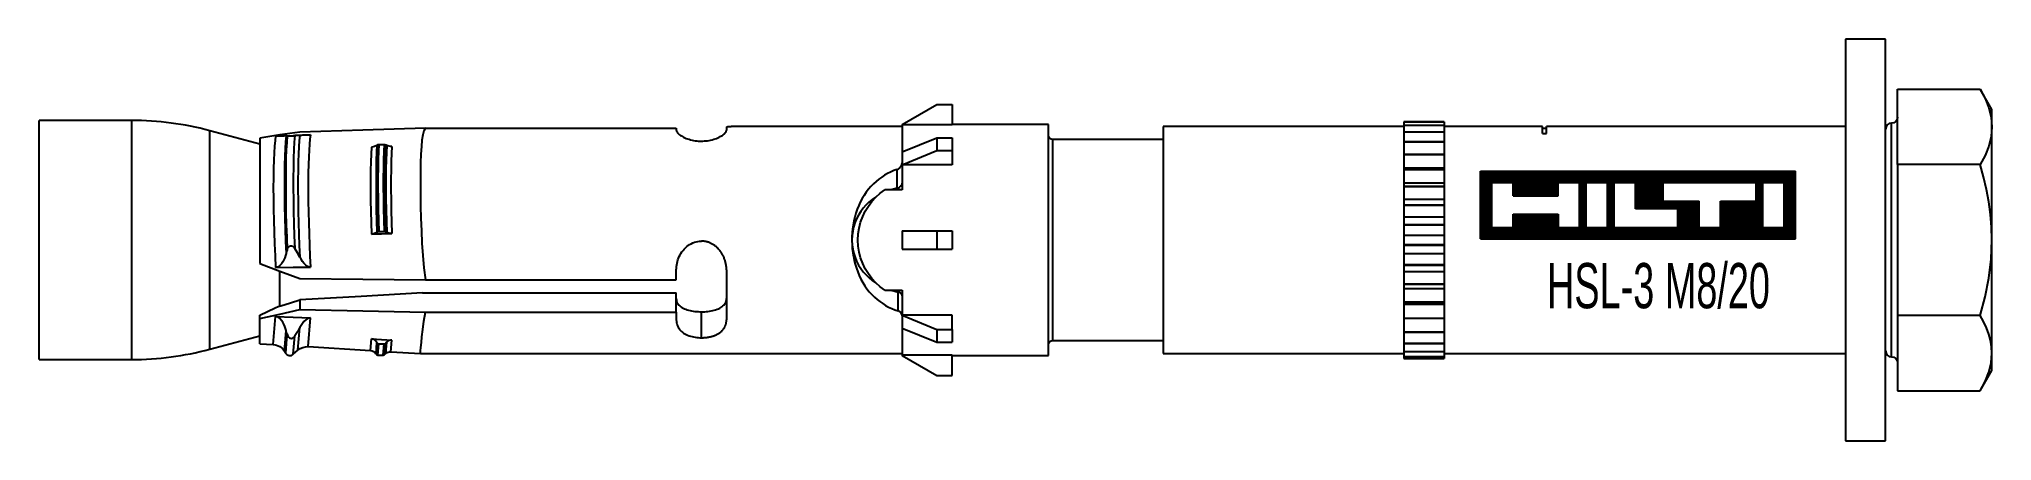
# Model space of a CAD drawing. Header units: millimetres. Extents: x 296 to 4896, y 152 to 3333.
# Drawn here: x 1549.2 to 1646.5, y 1901.4 to 1921.4 of the extents above; entities that cross this region are included whole.
import ezdxf
from ezdxf.enums import TextEntityAlignment as Align

# ---------------------------------------------------------------- set-up
doc = ezdxf.new("R2010")
doc.units = ezdxf.units.MM
doc.linetypes.add('DASHED', pattern=[0.25, 0.15625, -0.09375])
for name, color, linetype in [('1', 1, 'DASHED'), ('10', 1, 'Continuous'), ('3', 4, 'Continuous')]:
    doc.layers.add(name, color=color, linetype=linetype)
doc.styles.get("Standard").update_dxf_attribs({"font": 'arial.ttf'})

# ---------------------------------------------------------------- blocks, each defined once
blk = doc.blocks.new('HSL-3 M8-20')
at = {"layer": '1', "color": 3, "linetype": 'Continuous'}
for p, q in [((0, 10), (-2, 10)), ((-2, 10), (-2, -10)), ((0, -10), (0, 10)), ((-87.381, 5.95), (-92, 5.95)), ((-92, -5.95), (-92, 5.95)), ((-49, 5.75), (-47.268, 6.75)), ((-47.268, 6.75), (-46.5, 6.75)), ((-46.5, 6.75), (-46.5, 5.732)), ((-24, 5.88), (-22, 5.88)), ((-24, 5.877), (-24, 5.715)), ((-22, 5.877), (-24, 5.877)), ((-22, 5.877), (-22, 5.715)), ((-81, 4.769), (-83.499, 5.439)), ((-81, 5.071), (-81, -1.169)), ((-60.25, 5.574), (-60.25, 5.465)), ((-57.75, 5.6), (-57.75, 5.465)), ((-49, 5.75), (-49, 5.732)), ((-49, 5.732), (-49, 4.372)), ((-46.5, 5.732), (-49, 5.732)), ((-49, 5.643), (-49, 4.411)), ((-49, 4.384), (-47.268, 5.091)), ((-47.268, 5.091), (-47.268, 4.455)), ((-47.268, 5.091), (-46.5, 5.091)), ((-41.7, 5.75), (-46.5, 5.75)), ((-46.5, 5.091), (-46.5, 4.455)), ((-41.7, -5.75), (-41.7, 5.75)), ((-36, 5), (-41.5, 5)), ((-24, 5.65), (-36, 5.65)), ((-36, 5.65), (-36, -5.65)), ((-24, 5.715), (-22, 5.715)), ((-24, 5.705), (-24, 5.404)), ((-22, 5.705), (-24, 5.705)), ((-24, 5.384), (-22, 5.384)), ((-24, 5.368), (-24, 5.047)), ((-22, 5.368), (-24, 5.368)), ((-24, 5.047), (-24, 4.899)), ((-24, 4.899), (-22, 4.899)), ((-24, 4.877), (-24, 4.546)), ((-22, 4.877), (-24, 4.877)), ((-22, 5.705), (-22, 5.404)), ((-17.1, 5.65), (-22, 5.65)), ((-22, 5.368), (-22, 5.047)), ((-22, 5.047), (-22, 4.899)), ((-22, 4.877), (-22, 4.546)), ((-17.1, 5.309), (-17.1, 5.65)), ((-17.1, 5.309), (-16.9, 5.309)), ((-2, 5.65), (-16.9, 5.65)), ((-16.9, 5.309), (-16.9, 5.65)), ((-75.167, 4.716), (-75.157, 4.725)), ((-49, 3.748), (-47.268, 4.455)), ((-49, 4.384), (-49, 3.748)), ((-47.268, 4.455), (-46.5, 4.455)), ((-46.5, 4.455), (-46.5, 3.735)), ((-24, 4.546), (-24, 4.273)), ((-24, 4.273), (-22, 4.273)), ((-24, 4.246), (-24, 3.913)), ((-22, 4.246), (-24, 4.246)), ((-24, 3.913), (-24, 3.546)), ((-22, 4.546), (-22, 4.273)), ((-22, 4.246), (-22, 3.913)), ((-22, 3.913), (-22, 3.546)), ((-49, 3.748), (-49, 3.735)), ((-49, 3.735), (-49, 2.5)), ((-46.5, 3.735), (-49, 3.735)), ((-22, 3.568), (-24, 3.568)), ((-24, 3.546), (-24, 3.524)), ((-24, 3.524), (-22, 3.524)), ((-24, 3.492), (-24, 3.168)), ((-22, 3.492), (-24, 3.492)), ((-24, 3.168), (-24, 2.751)), ((-22, 3.546), (-22, 3.524)), ((-22, 3.492), (-22, 3.168)), ((-22, 3.168), (-22, 2.751)), ((-49, 2.5), (-49.858, 2.5)), ((-22, 2.831), (-24, 2.831)), ((-24, 2.751), (-24, 2.674)), ((-24, 2.674), (-22, 2.674)), ((-22, 2.638), (-24, 2.638)), ((-24, 2.638), (-24, 2.332)), ((-24, 2.332), (-24, 1.878)), ((-22, 2.013), (-24, 2.013)), ((-22, 2.751), (-22, 2.674)), ((-22, 2.638), (-22, 2.332)), ((-22, 2.332), (-22, 1.878)), ((-24, 1.878), (-24, 1.747)), ((-24, 1.747), (-22, 1.747)), ((-24, 1.709), (-24, 1.428)), ((-22, 1.709), (-24, 1.709)), ((-24, 1.428), (-24, 0.95)), ((-22, 1.138), (-24, 1.138)), ((-22, 1.878), (-22, 1.747)), ((-22, 1.709), (-22, 1.428)), ((-22, 1.428), (-22, 0.95)), ((-75.167, 0.386), (-75.157, 0.395)), ((-49, 0.45), (-47.268, 0.45)), ((-49, 0.45), (-49, 0)), ((-49, 0), (-49, -0.45)), ((-47.268, 0.45), (-46.5, 0.45)), ((-47.268, 0.45), (-47.268, -0.45)), ((-46.5, 0.45), (-46.5, -0.45)), ((-24, 0.95), (-24, 0.769)), ((-24, 0.769), (-22, 0.769)), ((-22, 0.73), (-24, 0.73)), ((-24, 0.73), (-24, 0.484)), ((-24, 0.484), (-24, -0.005)), ((-22, 0.229), (-24, 0.229)), ((-22, 0.95), (-22, 0.769)), ((-22, 0.73), (-22, 0.484)), ((-22, 0.484), (-22, -0.005)), ((-49, -0.45), (-47.268, -0.45)), ((-47.268, -0.45), (-46.5, -0.45)), ((-24, -0.005), (-24, -0.23)), ((-24, -0.23), (-22, -0.23)), ((-22, -0.27), (-24, -0.27)), ((-24, -0.27), (-24, -0.474)), ((-24, -0.474), (-24, -0.96)), ((-22, -0.686), (-24, -0.686)), ((-24, -0.96), (-24, -1.223)), ((-22, -0.005), (-22, -0.23)), ((-22, -0.27), (-22, -0.474)), ((-22, -0.474), (-22, -0.96)), ((-22, -0.96), (-22, -1.223)), ((-80, -3.304), (-80, -1.547)), ((-60.25, -1.987), (-60.25, -1.49)), ((-57.75, -1.49), (-57.75, -3.975)), ((-24, -1.223), (-22, -1.223)), ((-24, -1.263), (-24, -1.419)), ((-22, -1.263), (-24, -1.263)), ((-24, -1.419), (-24, -1.887)), ((-22, -1.581), (-24, -1.581)), ((-24, -1.887), (-24, -2.181)), ((-22, -1.263), (-22, -1.419)), ((-22, -1.419), (-22, -1.887)), ((-22, -1.887), (-22, -2.181)), ((-49.858, -2.5), (-49, -2.5)), ((-49, -2.5), (-49, -3.735)), ((-24, -2.181), (-22, -2.181)), ((-24, -2.218), (-24, -2.323)), ((-22, -2.218), (-24, -2.218)), ((-24, -2.323), (-24, -2.76)), ((-22, -2.431), (-24, -2.431)), ((-24, -2.76), (-24, -3.076)), ((-22, -2.218), (-22, -2.323)), ((-22, -2.323), (-22, -2.76)), ((-22, -2.76), (-22, -3.076)), ((-81, -3.902), (-81, -3.747)), ((-79, -2.978), (-79, -3.455)), ((-60.25, -3.587), (-60.25, -3.975)), ((-46.5, -3.735), (-49, -3.735)), ((-49, -3.748), (-49, -3.735)), ((-49, -3.748), (-49, -4.384)), ((-49, -3.748), (-47.268, -4.455)), ((-46.5, -4.455), (-46.5, -3.735)), ((-24, -3.076), (-22, -3.076)), ((-24, -3.11), (-24, -3.16)), ((-22, -3.11), (-24, -3.11)), ((-24, -3.16), (-24, -3.553)), ((-22, -3.211), (-24, -3.211)), ((-24, -3.553), (-24, -3.883)), ((-24, -3.883), (-22, -3.883)), ((-22, -3.11), (-22, -3.16)), ((-22, -3.16), (-22, -3.553)), ((-22, -3.553), (-22, -3.883)), ((-83.499, -5.439), (-81, -4.769)), ((-81, -5.161), (-81, -3.902)), ((-49, -4.372), (-49, -5.732)), ((-49, -4.384), (-47.268, -5.091)), ((-49, -4.413), (-49, -5.65)), ((-47.268, -4.455), (-46.5, -4.455)), ((-47.268, -4.455), (-47.268, -5.091)), ((-46.5, -4.455), (-46.5, -5.091)), ((-24, -3.906), (-24, -4.245)), ((-22, -3.913), (-24, -3.913)), ((-24, -4.245), (-24, -4.578)), ((-24, -4.578), (-22, -4.578)), ((-22, -4.603), (-24, -4.603)), ((-24, -4.603), (-24, -4.814)), ((-24, -4.814), (-24, -5.141)), ((-22, -3.906), (-22, -4.245)), ((-22, -4.245), (-22, -4.578)), ((-22, -4.603), (-22, -4.814)), ((-22, -4.814), (-22, -5.141)), ((-81, -5.161), (-80.328, -5.202)), ((-79.774, -5.535), (-79.713, -5.634)), ((-79.334, -5.69), (-79.099, -5.482)), ((-78.593, -5.308), (-75.489, -5.498)), ((-75.167, -5.102), (-75.157, -5.12)), ((-75.117, -5.728), (-74.849, -5.728)), ((-74.783, -5.703), (-74.72, -5.647)), ((-74.467, -5.56), (-73, -5.65)), ((-73, -5.65), (-49, -5.65)), ((-49, -5.75), (-49, -5.732)), ((-46.5, -5.732), (-49, -5.732)), ((-49, -5.75), (-47.268, -6.75)), ((-47.268, -5.091), (-46.5, -5.091)), ((-46.5, -6.75), (-46.5, -5.732)), ((-46.5, -5.75), (-41.7, -5.75)), ((-41.5, -5), (-36, -5)), ((-36, -5.65), (-24, -5.65)), ((-24, -5.141), (-22, -5.141)), ((-22, -5.161), (-24, -5.161)), ((-24, -5.244), (-24, -5.556)), ((-24, -5.556), (-22, -5.556)), ((-24, -5.57), (-24, -5.812)), ((-22, -5.57), (-24, -5.57)), ((-24, -5.812), (-22, -5.812)), ((-22, -5.818), (-24, -5.818)), ((-24, -5.818), (-24, -5.9)), ((-22, -5.244), (-22, -5.556)), ((-22, -5.57), (-22, -5.812)), ((-22, -5.65), (-2, -5.65)), ((-22, -5.818), (-22, -5.9)), ((-92, -5.95), (-87.381, -5.95)), ((-47.268, -6.75), (-46.5, -6.75)), ((-24, -5.9), (-22, -5.9)), ((-24, -5.9), (-22, -5.9)), ((-2, -10), (0, -10))]:
    blk.add_line(p, q, dxfattribs=at)
at = {"layer": '1', "color": 30, "linetype": 'Continuous'}
for p, q in [((0.6, 7.506), (4.719, 7.506)), ((0.6, 3.753), (0.6, 7.506)), ((5.3, 6.5), (4.719, 7.506)), ((5.3, 5.629), (5.3, 6.5)), ((5.3, 0), (5.3, 5.629)), ((4.719, 3.753), (0.6, 3.753)), ((0.6, 3.753), (0.6, -3.753)), ((5.3, -5.629), (5.3, 0)), ((0.6, -3.753), (0.6, -7.506)), ((4.719, -3.753), (0.6, -3.753)), ((5.3, -6.5), (5.3, -5.629)), ((4.719, -7.506), (5.3, -6.5)), ((0.6, -7.506), (4.719, -7.506))]:
    blk.add_line(p, q, dxfattribs=at)
at = {"layer": '1', "color": 1, "linetype": 'Continuous'}
for p, q in [((-87.381, -5.95), (-87.381, 5.95)), ((-83.499, -5.439), (-83.499, 5.439)), ((-41.5, 5), (-41.5, -5)), ((0.3, 0), (0.3, 5.815)), ((0.3, -5.815), (0.3, 0)), ((-80.328, -5.202), (-80.214, -3.805)), ((-78.593, -5.308), (-78.477, -3.878)), ((-79.774, -5.535), (-79.69, -4.509)), ((-79.713, -5.634), (-79.637, -4.695)), ((-79.334, -5.69), (-79.26, -4.777)), ((-79.099, -5.482), (-79.007, -4.35)), ((-75.489, -5.498), (-75.442, -4.92)), ((-75.212, -5.664), (-75.167, -5.102)), ((-75.203, -5.68), (-75.157, -5.12)), ((-75.117, -5.728), (-75.072, -5.172)), ((-74.849, -5.728), (-74.804, -5.17)), ((-74.783, -5.703), (-74.737, -5.141)), ((-74.72, -5.647), (-74.674, -5.079)), ((-74.467, -5.56), (-74.42, -4.98))]:
    blk.add_line(p, q, dxfattribs=at)
at = {"layer": '1', "color": 30, "linetype": 'Continuous'}
for points in [[(4.719, 7.506, 0), (4.96, 7.043, 0), (5.144, 6.575, 0), (5.26, 6.104, 0), (5.3, 5.629, 0)], [(5.3, 5.629, 0), (5.259, 5.151, 0), (5.142, 4.677, 0), (4.958, 4.211, 0), (4.719, 3.753, 0)], [(5.3, 0, 0), (5.282, 0.637, 0), (5.229, 1.271, 0), (5.143, 1.898, 0), (5.028, 2.521, 0), (4.885, 3.139, 0), (4.719, 3.753, 0)], [(4.719, -3.753, 0), (4.96, -2.828, 0), (5.144, -1.896, 0), (5.26, -0.953, 0), (5.3, 0, 0)], [(5.3, -5.629, 0), (5.282, -5.31, 0), (5.229, -4.994, 0), (5.143, -4.68, 0), (5.028, -4.369, 0), (4.885, -4.06, 0), (4.719, -3.753, 0)], [(4.719, -7.506, 0), (4.96, -7.043, 0), (5.144, -6.577, 0), (5.26, -6.106, 0), (5.3, -5.629, 0)]]:
    blk.add_polyline3d(points, dxfattribs=at)
at = {"layer": '1', "color": 3, "linetype": 'Continuous'}
for points in [[(-24, 5.88, 0), (-24, 5.879, 0), (-24, 5.877, 0)], [(-22, 5.88, 0), (-22, 5.879, 0), (-22, 5.877, 0)], [(-79, 5.368, 0), (-80.004, 5.235, 0), (-81, 5.071, 0)], [(-80.214, 5.17, 0), (-79.346, 5.199, 0), (-78.477, 5.228, 0)], [(-79.69, 5.182, 0), (-79.722, 5.181, 0), (-79.76, 5.181, 0), (-79.805, 5.18, 0), (-79.858, 5.179, 0), (-79.92, 5.178, 0), (-79.997, 5.176, 0), (-80.094, 5.173, 0), (-80.214, 5.17, 0)], [(-79.637, 5.182, 0), (-79.664, 5.182, 0), (-79.69, 5.182, 0)], [(-79.637, 5.182, 0), (-79.62, 5.182, 0), (-79.598, 5.182, 0), (-79.569, 5.183, 0), (-79.53, 5.184, 0), (-79.482, 5.185, 0), (-79.426, 5.187, 0), (-79.372, 5.189, 0), (-79.327, 5.191, 0), (-79.29, 5.193, 0), (-79.26, 5.194, 0)], [(-79.007, 5.206, 0), (-79.13, 5.2, 0), (-79.26, 5.194, 0)], [(-78.477, 5.228, 0), (-78.606, 5.223, 0), (-78.714, 5.219, 0), (-78.803, 5.215, 0), (-78.88, 5.212, 0), (-78.947, 5.209, 0), (-79.007, 5.206, 0)], [(-72.753, 5.574, 0), (-75.861, 5.475, 0), (-79, 5.368, 0)], [(-72.753, 5.574, 0), (-72.83, 5.439, 0), (-72.883, 5.239, 0), (-72.923, 4.974, 0), (-72.953, 4.648, 0), (-72.974, 4.268, 0), (-72.989, 3.833, 0), (-72.997, 3.349, 0), (-73, 2.825, 0), (-72.997, 2.267, 0), (-72.989, 1.685, 0), (-72.974, 1.08, 0), (-72.953, 0.461, 0), (-72.924, -0.159, 0), (-72.884, -0.78, 0), (-72.83, -1.393, 0), (-72.753, -1.987, 0)], [(-72.753, 5.574, 0), (-66.501, 5.574, 0), (-60.25, 5.574, 0)], [(-60.25, 5.465, 0), (-60.248, 5.441, 0), (-60.24, 5.416, 0), (-60.228, 5.39, 0), (-60.211, 5.363, 0), (-60.189, 5.334, 0), (-60.162, 5.305, 0), (-60.128, 5.273, 0), (-60.089, 5.241, 0), (-60.045, 5.209, 0), (-59.996, 5.178, 0), (-59.943, 5.147, 0), (-59.884, 5.116, 0), (-59.821, 5.087, 0), (-59.755, 5.06, 0), (-59.686, 5.034, 0), (-59.614, 5.011, 0), (-59.539, 4.99, 0), (-59.46, 4.971, 0), (-59.386, 4.956, 0), (-59.31, 4.944, 0), (-59.234, 4.934, 0), (-59.157, 4.927, 0), (-59.079, 4.923, 0), (-59, 4.922, 0)], [(-59, 4.922, 0), (-58.921, 4.923, 0), (-58.843, 4.928, 0), (-58.766, 4.934, 0), (-58.69, 4.944, 0), (-58.615, 4.956, 0), (-58.54, 4.971, 0), (-58.462, 4.99, 0), (-58.386, 5.011, 0), (-58.314, 5.034, 0), (-58.245, 5.06, 0), (-58.179, 5.087, 0), (-58.116, 5.116, 0), (-58.058, 5.147, 0), (-58.004, 5.178, 0), (-57.955, 5.209, 0), (-57.911, 5.241, 0), (-57.872, 5.273, 0), (-57.838, 5.305, 0), (-57.811, 5.335, 0), (-57.789, 5.363, 0), (-57.772, 5.39, 0), (-57.76, 5.416, 0), (-57.752, 5.441, 0), (-57.75, 5.465, 0)], [(-57.35, 5.643, 0), (-57.388, 5.642, 0), (-57.425, 5.642, 0), (-57.461, 5.642, 0), (-57.496, 5.641, 0), (-57.53, 5.64, 0), (-57.561, 5.639, 0), (-57.591, 5.637, 0), (-57.618, 5.635, 0), (-57.643, 5.633, 0), (-57.665, 5.631, 0), (-57.685, 5.628, 0), (-57.702, 5.625, 0), (-57.717, 5.621, 0), (-57.729, 5.618, 0), (-57.738, 5.614, 0), (-57.745, 5.609, 0), (-57.748, 5.605, 0), (-57.75, 5.6, 0)], [(-49, 5.643, 0), (-53.175, 5.643, 0), (-57.35, 5.643, 0)], [(-24, 5.715, 0), (-24, 5.71, 0), (-24, 5.705, 0)], [(-24, 5.404, 0), (-24, 5.394, 0), (-24, 5.384, 0)], [(-24, 5.384, 0), (-24, 5.376, 0), (-24, 5.368, 0)], [(-24, 4.899, 0), (-24, 4.888, 0), (-24, 4.877, 0)], [(-22, 5.715, 0), (-22, 5.71, 0), (-22, 5.705, 0)], [(-22, 5.404, 0), (-22, 5.394, 0), (-22, 5.384, 0)], [(-22, 5.384, 0), (-22, 5.376, 0), (-22, 5.368, 0)], [(-22, 4.899, 0), (-22, 4.888, 0), (-22, 4.877, 0)], [(-75.167, 4.716, 0), (-75.216, 4.681, 0), (-75.281, 4.653, 0), (-75.358, 4.633, 0), (-75.442, 4.625, 0)], [(-75.16, 4.675, 0), (-75.178, 4.298, 0), (-75.191, 3.874, 0), (-75.199, 3.409, 0), (-75.203, 2.906, 0), (-75.201, 2.371, 0), (-75.194, 1.81, 0), (-75.182, 1.228, 0), (-75.165, 0.633, 0)], [(-75.157, 4.725, 0), (-75.152, 4.729, 0), (-75.145, 4.734, 0), (-75.138, 4.737, 0), (-75.13, 4.741, 0), (-75.122, 4.744, 0), (-75.113, 4.746, 0), (-75.103, 4.748, 0), (-75.093, 4.75, 0), (-75.083, 4.751, 0), (-75.072, 4.751, 0)], [(-75.072, 4.751, 0), (-75.005, 4.751, 0), (-74.938, 4.75, 0), (-74.871, 4.75, 0), (-74.804, 4.75, 0)], [(-74.804, 4.75, 0), (-74.791, 4.749, 0), (-74.779, 4.748, 0), (-74.768, 4.746, 0), (-74.757, 4.743, 0), (-74.747, 4.74, 0), (-74.737, 4.736, 0)], [(-74.674, 4.705, 0), (-74.706, 4.72, 0), (-74.737, 4.736, 0)], [(-74.42, 4.655, 0), (-74.49, 4.657, 0), (-74.557, 4.666, 0), (-74.619, 4.683, 0), (-74.674, 4.705, 0)], [(-24, 4.273, 0), (-24, 4.26, 0), (-24, 4.246, 0)], [(-22, 4.273, 0), (-22, 4.26, 0), (-22, 4.246, 0)], [(-49.256, 3.512, 0), (-49.417, 3.452, 0), (-49.573, 3.384, 0), (-49.725, 3.308, 0), (-49.872, 3.225, 0), (-50.015, 3.133, 0), (-50.155, 3.032, 0), (-50.295, 2.918, 0), (-50.429, 2.796, 0), (-50.555, 2.665, 0), (-50.675, 2.526, 0), (-50.788, 2.379, 0), (-50.894, 2.222, 0), (-50.992, 2.058, 0), (-51.082, 1.888, 0), (-51.164, 1.711, 0), (-51.236, 1.528, 0), (-51.301, 1.338, 0), (-51.357, 1.142, 0), (-51.402, 0.951, 0), (-51.438, 0.758, 0), (-51.466, 0.562, 0), (-51.486, 0.365, 0), (-51.497, 0.165, 0), (-51.5, -0.036, 0), (-51.494, -0.237, 0), (-51.48, -0.436, 0), (-51.457, -0.633, 0), (-51.426, -0.828, 0), (-51.387, -1.02, 0), (-51.339, -1.209, 0), (-51.28, -1.403, 0), (-51.212, -1.591, 0), (-51.136, -1.772, 0), (-51.052, -1.947, 0), (-50.959, -2.115, 0), (-50.858, -2.277, 0), (-50.75, -2.43, 0), (-50.634, -2.575, 0), (-50.512, -2.711, 0), (-50.383, -2.838, 0), (-50.248, -2.958, 0), (-50.105, -3.068, 0), (-49.964, -3.166, 0), (-49.819, -3.255, 0), (-49.67, -3.336, 0), (-49.517, -3.409, 0), (-49.359, -3.474, 0), (-49.198, -3.532, 0)], [(-49.256, 3.512, 0), (-49.217, 3.528, 0), (-49.18, 3.547, 0), (-49.147, 3.57, 0), (-49.116, 3.595, 0), (-49.089, 3.622, 0), (-49.066, 3.65, 0), (-49.046, 3.68, 0), (-49.029, 3.712, 0), (-49.016, 3.744, 0), (-49.007, 3.776, 0), (-49.002, 3.808, 0), (-49, 3.841, 0)], [(-24, 3.524, 0), (-24, 3.508, 0), (-24, 3.492, 0)], [(-22, 3.524, 0), (-22, 3.508, 0), (-22, 3.492, 0)], [(-50.319, 2.128, 0), (-50.489, 2.009, 0), (-50.65, 1.878, 0), (-50.799, 1.735, 0), (-50.938, 1.581, 0), (-51.063, 1.414, 0), (-51.175, 1.237, 0), (-51.272, 1.048, 0), (-51.352, 0.851, 0), (-51.416, 0.646, 0), (-51.463, 0.434, 0), (-51.491, 0.218, 0), (-51.5, 0, 0)], [(-49.858, -2.5, 0), (-50.094, -2.327, 0), (-50.309, -2.134, 0), (-50.505, -1.92, 0), (-50.681, -1.686, 0), (-50.834, -1.436, 0), (-50.962, -1.171, 0), (-51.065, -0.891, 0), (-51.139, -0.6, 0), (-51.185, -0.305, 0), (-51.2, -0.004, 0), (-51.185, 0.299, 0), (-51.14, 0.596, 0), (-51.066, 0.886, 0), (-50.964, 1.167, 0), (-50.835, 1.434, 0), (-50.682, 1.685, 0), (-50.506, 1.919, 0), (-50.309, 2.133, 0), (-50.094, 2.327, 0), (-49.858, 2.5, 0)], [(-49.256, 2.58, 0), (-49.32, 2.563, 0), (-49.383, 2.545, 0), (-49.446, 2.526, 0), (-49.509, 2.507, 0)], [(-49.256, 2.58, 0), (-49.203, 2.596, 0), (-49.154, 2.618, 0), (-49.109, 2.645, 0), (-49.07, 2.677, 0), (-49.039, 2.711, 0), (-49.017, 2.748, 0), (-49.004, 2.785, 0), (-49, 2.821, 0)], [(-24, 2.674, 0), (-24, 2.656, 0), (-24, 2.638, 0)], [(-22, 2.674, 0), (-22, 2.656, 0), (-22, 2.638, 0)], [(-24, 1.747, 0), (-24, 1.728, 0), (-24, 1.709, 0)], [(-22, 1.747, 0), (-22, 1.728, 0), (-22, 1.709, 0)], [(-75.167, 0.386, 0), (-75.216, 0.351, 0), (-75.281, 0.323, 0), (-75.358, 0.303, 0), (-75.442, 0.295, 0)], [(-75.442, 0.295, 0), (-75.187, 0.302, 0), (-74.931, 0.31, 0), (-74.676, 0.318, 0), (-74.42, 0.325, 0)], [(-75.157, 0.395, 0), (-75.152, 0.399, 0), (-75.145, 0.403, 0), (-75.138, 0.407, 0), (-75.13, 0.411, 0), (-75.122, 0.414, 0), (-75.113, 0.416, 0), (-75.103, 0.418, 0), (-75.093, 0.42, 0), (-75.083, 0.421, 0), (-75.072, 0.421, 0)], [(-75.072, 0.421, 0), (-75.005, 0.421, 0), (-74.938, 0.42, 0), (-74.871, 0.42, 0), (-74.804, 0.42, 0)], [(-74.804, 0.42, 0), (-74.791, 0.419, 0), (-74.779, 0.418, 0), (-74.768, 0.416, 0), (-74.757, 0.413, 0), (-74.747, 0.41, 0), (-74.737, 0.406, 0)], [(-74.674, 0.375, 0), (-74.706, 0.39, 0), (-74.737, 0.406, 0)], [(-74.42, 0.325, 0), (-74.49, 0.327, 0), (-74.557, 0.336, 0), (-74.619, 0.353, 0), (-74.674, 0.375, 0)], [(-24, 0.769, 0), (-24, 0.749, 0), (-24, 0.73, 0)], [(-22, 0.769, 0), (-22, 0.749, 0), (-22, 0.73, 0)], [(-79.69, -0.672, 0), (-79.722, -0.778, 0), (-79.76, -0.882, 0), (-79.805, -0.985, 0), (-79.858, -1.084, 0), (-79.92, -1.179, 0), (-79.997, -1.265, 0), (-80.094, -1.335, 0), (-80.214, -1.365, 0)], [(-79.637, -0.487, 0), (-79.664, -0.579, 0), (-79.69, -0.672, 0)], [(-79.637, -0.487, 0), (-79.62, -0.44, 0), (-79.598, -0.395, 0), (-79.569, -0.353, 0), (-79.53, -0.317, 0), (-79.482, -0.293, 0), (-79.426, -0.289, 0), (-79.372, -0.305, 0), (-79.327, -0.336, 0), (-79.29, -0.374, 0), (-79.26, -0.417, 0)], [(-79.007, -0.856, 0), (-79.13, -0.635, 0), (-79.26, -0.417, 0)], [(-78.477, -1.35, 0), (-78.606, -1.319, 0), (-78.714, -1.247, 0), (-78.803, -1.159, 0), (-78.88, -1.063, 0), (-78.947, -0.961, 0), (-79.007, -0.856, 0)], [(-60.25, -1.49, 0), (-60.248, -1.405, 0), (-60.241, -1.32, 0), (-60.229, -1.234, 0), (-60.213, -1.149, 0), (-60.192, -1.065, 0), (-60.166, -0.982, 0), (-60.136, -0.9, 0), (-60.101, -0.819, 0), (-60.062, -0.741, 0), (-60.018, -0.665, 0), (-59.969, -0.591, 0), (-59.916, -0.521, 0), (-59.859, -0.454, 0), (-59.797, -0.39, 0), (-59.731, -0.331, 0), (-59.661, -0.277, 0), (-59.587, -0.228, 0), (-59.51, -0.184, 0), (-59.43, -0.147, 0), (-59.348, -0.115, 0), (-59.263, -0.09, 0), (-59.176, -0.072, 0), (-59.088, -0.063, 0), (-59, -0.058, 0)], [(-57.75, -1.49, 0), (-57.75, -1.453, 0), (-57.752, -1.417, 0), (-57.754, -1.38, 0), (-57.757, -1.344, 0), (-57.76, -1.308, 0), (-57.765, -1.271, 0), (-57.77, -1.235, 0), (-57.777, -1.2, 0), (-57.784, -1.164, 0), (-57.792, -1.128, 0), (-57.801, -1.093, 0), (-57.81, -1.057, 0), (-57.821, -1.022, 0), (-57.832, -0.987, 0), (-57.844, -0.95, 0), (-57.858, -0.913, 0), (-57.873, -0.876, 0), (-57.889, -0.84, 0), (-57.905, -0.805, 0), (-57.923, -0.77, 0), (-57.941, -0.735, 0), (-57.96, -0.701, 0), (-57.98, -0.668, 0), (-58, -0.636, 0), (-58.022, -0.604, 0), (-58.044, -0.572, 0), (-58.067, -0.542, 0), (-58.091, -0.511, 0), (-58.116, -0.482, 0), (-58.142, -0.453, 0), (-58.168, -0.425, 0), (-58.194, -0.399, 0), (-58.222, -0.373, 0), (-58.249, -0.348, 0), (-58.278, -0.324, 0), (-58.306, -0.301, 0), (-58.336, -0.279, 0), (-58.366, -0.258, 0), (-58.396, -0.238, 0), (-58.427, -0.219, 0), (-58.459, -0.201, 0), (-58.491, -0.183, 0), (-58.523, -0.167, 0), (-58.555, -0.153, 0), (-58.586, -0.14, 0), (-58.617, -0.127, 0), (-58.648, -0.116, 0), (-58.679, -0.106, 0), (-58.71, -0.097, 0), (-58.742, -0.089, 0), (-58.774, -0.082, 0), (-58.806, -0.075, 0), (-58.838, -0.07, 0), (-58.87, -0.066, 0), (-58.902, -0.062, 0), (-58.935, -0.06, 0), (-58.967, -0.058, 0), (-59, -0.058, 0)], [(-51.5, -0.03, 0), (-51.488, -0.245, 0), (-51.459, -0.458, 0), (-51.411, -0.666, 0), (-51.346, -0.868, 0), (-51.265, -1.062, 0), (-51.169, -1.247, 0), (-51.058, -1.422, 0), (-50.933, -1.586, 0), (-50.796, -1.738, 0), (-50.648, -1.879, 0), (-50.49, -2.008, 0), (-50.322, -2.125, 0)], [(-24, -0.23, 0), (-24, -0.25, 0), (-24, -0.27, 0)], [(-22, -0.23, 0), (-22, -0.25, 0), (-22, -0.27, 0)], [(-81, -1.169, 0), (-80.004, -1.545, 0), (-79, -1.914, 0)], [(-80.214, -1.365, 0), (-79.346, -1.357, 0), (-78.477, -1.35, 0)], [(-79, -1.914, 0), (-75.861, -1.952, 0), (-72.753, -1.987, 0)], [(-24, -1.223, 0), (-24, -1.243, 0), (-24, -1.263, 0)], [(-22, -1.223, 0), (-22, -1.243, 0), (-22, -1.263, 0)], [(-72.897, -2.635, 0), (-75.948, -2.808, 0), (-79, -2.978, 0)], [(-72.897, -2.635, 0), (-66.573, -2.635, 0), (-60.25, -2.635, 0)], [(-72.753, -1.987, 0), (-66.501, -1.987, 0), (-60.25, -1.987, 0)], [(-60.25, -3.587, 0), (-60.25, -3.111, 0), (-60.25, -2.635, 0)], [(-49.51, -2.506, 0), (-49.355, -2.552, 0), (-49.198, -2.594, 0)], [(-49, -2.777, 0), (-49.002, -2.754, 0), (-49.009, -2.731, 0), (-49.02, -2.709, 0), (-49.035, -2.687, 0), (-49.054, -2.667, 0), (-49.077, -2.648, 0), (-49.103, -2.631, 0), (-49.132, -2.616, 0), (-49.163, -2.604, 0), (-49.197, -2.594, 0)], [(-24, -2.181, 0), (-24, -2.2, 0), (-24, -2.218, 0)], [(-22, -2.181, 0), (-22, -2.2, 0), (-22, -2.218, 0)], [(-81, -3.747, 0), (-80.617, -3.564, 0), (-80.234, -3.38, 0)], [(-81, -3.902, 0), (-80.004, -3.689, 0), (-79, -3.455, 0)], [(-80.234, -3.38, 0), (-80.093, -3.318, 0), (-79.949, -3.269, 0)], [(-80.214, -3.805, 0), (-79.346, -3.842, 0), (-78.477, -3.878, 0)], [(-79.69, -4.509, 0), (-79.722, -4.403, 0), (-79.76, -4.299, 0), (-79.805, -4.196, 0), (-79.858, -4.095, 0), (-79.92, -3.999, 0), (-79.997, -3.911, 0), (-80.094, -3.839, 0), (-80.214, -3.805, 0)], [(-79.949, -3.269, 0), (-79.472, -3.125, 0), (-79, -2.978, 0)], [(-78.477, -3.878, 0), (-78.606, -3.905, 0), (-78.714, -3.972, 0), (-78.803, -4.056, 0), (-78.88, -4.149, 0), (-78.947, -4.248, 0), (-79.007, -4.35, 0)], [(-79, -3.455, 0), (-75.861, -3.523, 0), (-72.753, -3.587, 0)], [(-73, -5.65, 0), (-72.997, -5.615, 0), (-72.989, -5.513, 0), (-72.974, -5.343, 0), (-72.953, -5.107, 0), (-72.924, -4.812, 0), (-72.884, -4.456, 0), (-72.83, -4.046, 0), (-72.753, -3.587, 0)], [(-72.753, -3.587, 0), (-66.501, -3.587, 0), (-60.25, -3.587, 0)], [(-60.25, -2.919, 0), (-60.246, -2.977, 0), (-60.235, -3.034, 0), (-60.217, -3.088, 0), (-60.191, -3.14, 0), (-60.159, -3.19, 0), (-60.12, -3.236, 0), (-60.076, -3.279, 0), (-60.026, -3.319, 0), (-59.971, -3.356, 0), (-59.911, -3.39, 0), (-59.848, -3.42, 0), (-59.782, -3.448, 0), (-59.712, -3.473, 0), (-59.639, -3.494, 0), (-59.564, -3.513, 0), (-59.487, -3.529, 0), (-59.408, -3.543, 0), (-59.328, -3.554, 0), (-59.247, -3.562, 0), (-59.165, -3.567, 0), (-59.083, -3.57, 0), (-59, -3.572, 0)], [(-59, -3.572, 0), (-58.917, -3.571, 0), (-58.835, -3.568, 0), (-58.753, -3.562, 0), (-58.672, -3.553, 0), (-58.592, -3.542, 0), (-58.513, -3.529, 0), (-58.436, -3.513, 0), (-58.361, -3.494, 0), (-58.289, -3.473, 0), (-58.219, -3.448, 0), (-58.152, -3.421, 0), (-58.089, -3.39, 0), (-58.029, -3.356, 0), (-57.974, -3.319, 0), (-57.925, -3.279, 0), (-57.88, -3.236, 0), (-57.842, -3.19, 0), (-57.809, -3.14, 0), (-57.783, -3.088, 0), (-57.765, -3.034, 0), (-57.754, -2.977, 0), (-57.75, -2.919, 0)], [(-49, -3.781, 0), (-49.002, -3.756, 0), (-49.005, -3.731, 0), (-49.012, -3.706, 0), (-49.022, -3.682, 0), (-49.035, -3.658, 0), (-49.05, -3.635, 0), (-49.068, -3.614, 0), (-49.089, -3.593, 0), (-49.113, -3.574, 0), (-49.139, -3.558, 0), (-49.168, -3.545, 0), (-49.197, -3.532, 0)], [(-24, -3.076, 0), (-24, -3.093, 0), (-24, -3.11, 0)], [(-24, -3.883, 0), (-24, -3.898, 0), (-24, -3.913, 0)], [(-22, -3.076, 0), (-22, -3.093, 0), (-22, -3.11, 0)], [(-22, -3.883, 0), (-22, -3.898, 0), (-22, -3.913, 0)], [(-79.637, -4.695, 0), (-79.664, -4.602, 0), (-79.69, -4.509, 0)], [(-79.637, -4.695, 0), (-79.62, -4.742, 0), (-79.598, -4.788, 0), (-79.569, -4.83, 0), (-79.53, -4.867, 0), (-79.482, -4.892, 0), (-79.426, -4.899, 0), (-79.372, -4.884, 0), (-79.327, -4.855, 0), (-79.29, -4.818, 0), (-79.26, -4.777, 0)], [(-79.007, -4.35, 0), (-79.13, -4.565, 0), (-79.26, -4.777, 0)], [(-60.25, -3.975, 0), (-60.248, -4.039, 0), (-60.24, -4.102, 0), (-60.228, -4.163, 0), (-60.211, -4.222, 0), (-60.189, -4.28, 0), (-60.162, -4.336, 0), (-60.128, -4.393, 0), (-60.089, -4.448, 0), (-60.045, -4.499, 0), (-59.996, -4.547, 0), (-59.943, -4.592, 0), (-59.884, -4.634, 0), (-59.821, -4.673, 0), (-59.755, -4.707, 0), (-59.686, -4.739, 0), (-59.614, -4.766, 0), (-59.539, -4.79, 0), (-59.46, -4.811, 0), (-59.386, -4.827, 0), (-59.31, -4.841, 0), (-59.234, -4.851, 0), (-59.157, -4.858, 0), (-59.079, -4.862, 0), (-59, -4.864, 0)], [(-59, -4.864, 0), (-58.969, -4.864, 0), (-58.939, -4.863, 0), (-58.908, -4.862, 0), (-58.878, -4.86, 0), (-58.848, -4.858, 0), (-58.818, -4.856, 0), (-58.788, -4.853, 0), (-58.758, -4.85, 0), (-58.729, -4.846, 0), (-58.699, -4.842, 0), (-58.67, -4.837, 0), (-58.641, -4.832, 0), (-58.612, -4.827, 0), (-58.583, -4.821, 0), (-58.554, -4.815, 0), (-58.524, -4.807, 0), (-58.494, -4.799, 0), (-58.464, -4.791, 0), (-58.434, -4.782, 0), (-58.405, -4.773, 0), (-58.376, -4.763, 0), (-58.348, -4.752, 0), (-58.321, -4.741, 0), (-58.293, -4.73, 0), (-58.267, -4.718, 0), (-58.24, -4.705, 0), (-58.215, -4.692, 0), (-58.189, -4.679, 0), (-58.164, -4.664, 0), (-58.14, -4.649, 0), (-58.116, -4.634, 0), (-58.093, -4.618, 0), (-58.07, -4.602, 0), (-58.049, -4.585, 0), (-58.028, -4.568, 0), (-58.007, -4.55, 0), (-57.988, -4.532, 0), (-57.969, -4.513, 0), (-57.951, -4.494, 0), (-57.933, -4.475, 0), (-57.916, -4.455, 0), (-57.901, -4.434, 0), (-57.885, -4.413, 0), (-57.871, -4.392, 0), (-57.857, -4.37, 0), (-57.844, -4.347, 0), (-57.832, -4.325, 0), (-57.822, -4.303, 0), (-57.812, -4.282, 0), (-57.803, -4.26, 0), (-57.794, -4.237, 0), (-57.787, -4.215, 0), (-57.78, -4.192, 0), (-57.773, -4.169, 0), (-57.768, -4.145, 0), (-57.763, -4.122, 0), (-57.759, -4.098, 0), (-57.756, -4.074, 0), (-57.753, -4.049, 0), (-57.751, -4.025, 0), (-57.75, -4, 0), (-57.75, -3.975, 0)], [(-24, -4.578, 0), (-24, -4.59, 0), (-24, -4.603, 0)], [(-22, -4.578, 0), (-22, -4.59, 0), (-22, -4.603, 0)], [(-75.442, -4.92, 0), (-75.187, -4.935, 0), (-74.931, -4.95, 0), (-74.676, -4.965, 0), (-74.42, -4.98, 0)], [(-75.167, -5.102, 0), (-75.216, -5.032, 0), (-75.281, -4.975, 0), (-75.358, -4.937, 0), (-75.442, -4.92, 0)], [(-75.157, -5.12, 0), (-75.152, -5.129, 0), (-75.145, -5.137, 0), (-75.138, -5.145, 0), (-75.13, -5.152, 0), (-75.122, -5.158, 0), (-75.113, -5.163, 0), (-75.103, -5.167, 0), (-75.093, -5.17, 0), (-75.083, -5.171, 0), (-75.072, -5.172, 0)], [(-75.072, -5.172, 0), (-75.005, -5.171, 0), (-74.938, -5.171, 0), (-74.871, -5.17, 0), (-74.804, -5.17, 0)], [(-74.804, -5.17, 0), (-74.791, -5.169, 0), (-74.779, -5.166, 0), (-74.768, -5.162, 0), (-74.757, -5.156, 0), (-74.747, -5.149, 0), (-74.737, -5.141, 0)], [(-74.674, -5.079, 0), (-74.706, -5.11, 0), (-74.737, -5.141, 0)], [(-74.42, -4.98, 0), (-74.49, -4.984, 0), (-74.557, -5.003, 0), (-74.619, -5.035, 0), (-74.674, -5.079, 0)], [(-24, -5.141, 0), (-24, -5.151, 0), (-24, -5.161, 0)], [(-24, -5.161, 0), (-24, -5.203, 0), (-24, -5.244, 0)], [(-24, -5.556, 0), (-24, -5.563, 0), (-24, -5.57, 0)], [(-24, -5.812, 0), (-24, -5.815, 0), (-24, -5.818, 0)], [(-22, -5.141, 0), (-22, -5.151, 0), (-22, -5.161, 0)], [(-22, -5.161, 0), (-22, -5.203, 0), (-22, -5.244, 0)], [(-22, -5.556, 0), (-22, -5.563, 0), (-22, -5.57, 0)], [(-22, -5.812, 0), (-22, -5.815, 0), (-22, -5.818, 0)]]:
    blk.add_polyline3d(points, dxfattribs=at)
at = {"layer": '1', "color": 1, "linetype": 'Continuous'}
for points in [[(-80.214, 5.17, 0), (-80.243, 4.948, 0), (-80.269, 4.672, 0), (-80.29, 4.345, 0), (-80.306, 3.97, 0), (-80.318, 3.552, 0), (-80.325, 3.094, 0), (-80.328, 2.601, 0), (-80.325, 2.078, 0), (-80.318, 1.531, 0), (-80.306, 0.966, 0), (-80.29, 0.387, 0), (-80.269, -0.198, 0), (-80.243, -0.784, 0), (-80.214, -1.365, 0)], [(-79.69, 5.182, 0), (-79.715, 4.892, 0), (-79.736, 4.552, 0), (-79.752, 4.166, 0), (-79.764, 3.737, 0), (-79.771, 3.269, 0), (-79.774, 2.767, 0), (-79.771, 2.236, 0), (-79.764, 1.681, 0), (-79.752, 1.107, 0), (-79.736, 0.519, 0), (-79.715, -0.076, 0), (-79.69, -0.672, 0)], [(-79.637, 5.182, 0), (-79.662, 4.86, 0), (-79.682, 4.485, 0), (-79.697, 4.061, 0), (-79.707, 3.593, 0), (-79.713, 3.084, 0), (-79.713, 2.541, 0), (-79.707, 1.969, 0), (-79.697, 1.374, 0), (-79.682, 0.762, 0), (-79.662, 0.14, 0), (-79.637, -0.487, 0)], [(-79.26, 5.194, 0), (-79.284, 4.872, 0), (-79.304, 4.498, 0), (-79.319, 4.077, 0), (-79.329, 3.613, 0), (-79.334, 3.11, 0), (-79.334, 2.573, 0), (-79.329, 2.008, 0), (-79.319, 1.421, 0), (-79.304, 0.817, 0), (-79.284, 0.202, 0), (-79.26, -0.417, 0)], [(-79.007, 5.206, 0), (-79.033, 4.946, 0), (-79.055, 4.638, 0), (-79.072, 4.285, 0), (-79.085, 3.889, 0), (-79.094, 3.455, 0), (-79.099, 2.987, 0), (-79.099, 2.489, 0), (-79.094, 1.965, 0), (-79.085, 1.421, 0), (-79.072, 0.862, 0), (-79.055, 0.292, 0), (-79.033, -0.282, 0), (-79.007, -0.856, 0)], [(-78.477, 5.228, 0), (-78.505, 5.026, 0), (-78.529, 4.775, 0), (-78.55, 4.478, 0), (-78.567, 4.138, 0), (-78.579, 3.758, 0), (-78.588, 3.34, 0), (-78.592, 2.89, 0), (-78.592, 2.411, 0), (-78.588, 1.908, 0), (-78.579, 1.385, 0), (-78.567, 0.848, 0), (-78.55, 0.3, 0), (-78.529, -0.252, 0), (-78.505, -0.803, 0), (-78.477, -1.35, 0)], [(-75.442, 4.625, 0), (-75.461, 4.28, 0), (-75.475, 3.891, 0), (-75.484, 3.461, 0), (-75.489, 2.994, 0), (-75.489, 2.496, 0), (-75.484, 1.972, 0), (-75.475, 1.426, 0), (-75.461, 0.866, 0), (-75.442, 0.295, 0)], [(-75.167, 4.716, 0), (-75.184, 4.367, 0), (-75.198, 3.975, 0), (-75.207, 3.544, 0), (-75.212, 3.077, 0), (-75.212, 2.58, 0), (-75.207, 2.057, 0), (-75.198, 1.514, 0), (-75.184, 0.955, 0), (-75.167, 0.386, 0)], [(-75.157, 4.725, 0), (-75.159, 4.7, 0), (-75.16, 4.675, 0)], [(-75.072, 4.751, 0), (-75.09, 4.4, 0), (-75.103, 4.007, 0), (-75.112, 3.575, 0), (-75.117, 3.109, 0), (-75.117, 2.612, 0), (-75.112, 2.09, 0), (-75.103, 1.547, 0), (-75.09, 0.989, 0), (-75.072, 0.421, 0)], [(-74.804, 4.75, 0), (-74.821, 4.4, 0), (-74.835, 4.007, 0), (-74.844, 3.575, 0), (-74.849, 3.109, 0), (-74.849, 2.612, 0), (-74.844, 2.09, 0), (-74.835, 1.547, 0), (-74.821, 0.988, 0), (-74.804, 0.42, 0)], [(-74.737, 4.736, 0), (-74.755, 4.387, 0), (-74.769, 3.994, 0), (-74.778, 3.563, 0), (-74.782, 3.096, 0), (-74.782, 2.599, 0), (-74.778, 2.077, 0), (-74.769, 1.533, 0), (-74.755, 0.974, 0), (-74.737, 0.406, 0)], [(-74.674, 4.705, 0), (-74.692, 4.357, 0), (-74.706, 3.966, 0), (-74.715, 3.535, 0), (-74.72, 3.069, 0), (-74.72, 2.571, 0), (-74.715, 2.048, 0), (-74.706, 1.504, 0), (-74.692, 0.944, 0), (-74.674, 0.375, 0)], [(-74.42, 4.655, 0), (-74.438, 4.311, 0), (-74.452, 3.922, 0), (-74.462, 3.492, 0), (-74.466, 3.026, 0), (-74.466, 2.527, 0), (-74.462, 2.003, 0), (-74.452, 1.457, 0), (-74.438, 0.896, 0), (-74.42, 0.325, 0)], [(-49.256, 3.512, 0), (-49.256, 3.046, 0), (-49.256, 2.58, 0)], [(-75.165, 0.633, 0), (-75.161, 0.514, 0), (-75.157, 0.395, 0)], [(-49.198, -3.532, 0), (-49.198, -3.063, 0), (-49.198, -2.594, 0)], [(-59, -4.864, 0), (-59, -4.218, 0), (-59, -3.572, 0)]]:
    blk.add_polyline3d(points, dxfattribs=at)
at = {"layer": '1', "color": 3, "linetype": 'Continuous'}
for centre, radius, start, end in [((-87.381, -9.05), 15, 75, 90), ((-87.381, 9.05), 15, 270, 285), ((-79.5, -5.503), 0.25, 211.5, 311.5), ((-75.117, -5.628), 0.1, 211.5, 270), ((-74.849, -5.628), 0.1, 270, 311.5)]:
    blk.add_arc(centre, radius, start, end, dxfattribs=at)
at = {"layer": '1', "color": 30, "linetype": 'Continuous', "extrusion": (0, 0, -1)}
for centre, start, end in [((-0.3, 6.115), 180, 270), ((-0.3, -6.115), 90, 180)]:
    blk.add_arc(centre, 0.3, start, end, dxfattribs=at)
at = {"layer": '1', "color": 3, "linetype": 'Continuous', "extrusion": (0, 0, -1)}
for centre, radius, start, end in [((41.5, 5.2), 0.2, 270, 0), ((17, 5.65), 0.1, 180, 0), ((80.371, -5.901), 0.7, 93.5, 148.5), ((78.636, -6.007), 0.7, 48.5, 93.5), ((75.511, -5.847), 0.35, 93.5, 148.5), ((74.488, -5.91), 0.35, 48.5, 93.5), ((41.5, -5.2), 0.2, 0, 90)]:
    blk.add_arc(centre, radius, start, end, dxfattribs=at)
at = {"layer": '1', "color": 30, "linetype": 'Continuous'}
for centre, start, end in [((0.3, 5.515), 90, 180), ((0.3, -5.515), 180, 270)]:
    blk.add_arc(centre, 0.3, start, end, dxfattribs=at)
at = {"layer": '10'}
for p, q in [((-20.177, 0.054), (-20.177, 3.429)), ((-20.177, 3.429), (-4.493, 3.429)), ((-20.146, 3.429), (-20.146, 0.054)), ((-20.09, 0.054), (-20.09, 3.429)), ((-20.034, 3.429), (-20.034, 0.054)), ((-19.977, 0.054), (-19.977, 3.429)), ((-19.921, 3.429), (-19.921, 0.054)), ((-19.865, 0.054), (-19.865, 3.429)), ((-19.809, 3.429), (-19.809, 0.054)), ((-19.752, 0.054), (-19.752, 3.429)), ((-19.696, 3.429), (-19.696, 0.054)), ((-19.64, 0.054), (-19.64, 3.429)), ((-19.584, 3.429), (-19.584, 2.866)), ((-19.527, 2.866), (-19.527, 3.429)), ((-19.471, 3.429), (-19.471, 2.866)), ((-19.415, 2.866), (-19.415, 3.429)), ((-19.359, 3.429), (-19.359, 2.866)), ((-19.302, 2.866), (-19.302, 3.429)), ((-19.246, 3.429), (-19.246, 2.866)), ((-19.19, 2.866), (-19.19, 3.429)), ((-19.134, 3.429), (-19.134, 2.866)), ((-19.077, 2.866), (-19.077, 3.429)), ((-19.021, 3.429), (-19.021, 2.866)), ((-18.965, 2.866), (-18.965, 3.429)), ((-18.909, 3.429), (-18.909, 2.866)), ((-18.852, 2.866), (-18.852, 3.429)), ((-18.796, 3.429), (-18.796, 2.866)), ((-18.74, 2.866), (-18.74, 3.429)), ((-18.684, 3.429), (-18.684, 2.866)), ((-18.627, 2.866), (-18.627, 3.429)), ((-18.571, 3.429), (-18.571, 2.866)), ((-18.515, 2.205), (-18.515, 3.429)), ((-18.459, 3.429), (-18.459, 2.205)), ((-18.402, 2.205), (-18.402, 3.429)), ((-18.346, 3.429), (-18.346, 2.205)), ((-18.29, 2.205), (-18.29, 3.429)), ((-18.234, 3.429), (-18.234, 2.205)), ((-18.177, 2.205), (-18.177, 3.429)), ((-18.121, 3.429), (-18.121, 2.205)), ((-18.065, 2.205), (-18.065, 3.429)), ((-18.009, 3.429), (-18.009, 2.205)), ((-17.952, 2.205), (-17.952, 3.429)), ((-17.896, 3.429), (-17.896, 2.205)), ((-17.84, 2.205), (-17.84, 3.429)), ((-17.784, 3.429), (-17.784, 2.205)), ((-17.727, 2.205), (-17.727, 3.429)), ((-17.671, 3.429), (-17.671, 2.205)), ((-17.615, 2.205), (-17.615, 3.429)), ((-17.559, 3.429), (-17.559, 2.205)), ((-17.502, 2.205), (-17.502, 3.429)), ((-17.446, 3.429), (-17.446, 2.205)), ((-17.39, 2.205), (-17.39, 3.429)), ((-17.334, 3.429), (-17.334, 2.205)), ((-17.277, 2.205), (-17.277, 3.429)), ((-17.221, 3.429), (-17.221, 2.205)), ((-17.165, 2.205), (-17.165, 3.429)), ((-17.109, 3.429), (-17.109, 2.205)), ((-17.052, 2.205), (-17.052, 3.429)), ((-16.996, 3.429), (-16.996, 2.205)), ((-16.94, 2.205), (-16.94, 3.429)), ((-16.884, 3.429), (-16.884, 2.205)), ((-16.827, 2.205), (-16.827, 3.429)), ((-16.771, 3.429), (-16.771, 2.205)), ((-16.715, 2.205), (-16.715, 3.429)), ((-16.659, 3.429), (-16.659, 2.205)), ((-16.602, 2.205), (-16.602, 3.429)), ((-16.546, 3.429), (-16.546, 2.205)), ((-16.49, 2.205), (-16.49, 3.429)), ((-16.434, 3.429), (-16.434, 2.205)), ((-16.377, 2.205), (-16.377, 3.429)), ((-16.321, 3.429), (-16.321, 2.205)), ((-16.265, 2.866), (-16.265, 3.429)), ((-16.209, 3.429), (-16.209, 2.866)), ((-16.152, 2.866), (-16.152, 3.429)), ((-16.096, 3.429), (-16.096, 2.866)), ((-16.04, 2.866), (-16.04, 3.429)), ((-15.984, 3.429), (-15.984, 2.866)), ((-15.927, 2.866), (-15.927, 3.429)), ((-15.871, 3.429), (-15.871, 2.866)), ((-15.815, 2.866), (-15.815, 3.429)), ((-15.759, 3.429), (-15.759, 2.866)), ((-15.702, 2.866), (-15.702, 3.429)), ((-15.646, 3.429), (-15.646, 2.866)), ((-15.59, 2.866), (-15.59, 3.429)), ((-15.534, 3.429), (-15.534, 2.866)), ((-15.477, 2.866), (-15.477, 3.429)), ((-15.421, 3.429), (-15.421, 2.866)), ((-15.365, 2.866), (-15.365, 3.429)), ((-15.309, 3.429), (-15.309, 2.866)), ((-15.252, 2.866), (-15.252, 3.429)), ((-15.196, 3.429), (-15.196, 0.054)), ((-15.14, 0.054), (-15.14, 3.429)), ((-15.084, 3.429), (-15.084, 0.054)), ((-15.027, 0.054), (-15.027, 3.429)), ((-14.971, 3.429), (-14.971, 0.054)), ((-14.915, 2.866), (-14.915, 3.429)), ((-14.859, 3.429), (-14.859, 2.866)), ((-14.802, 2.866), (-14.802, 3.429)), ((-14.746, 3.429), (-14.746, 2.866)), ((-14.69, 2.866), (-14.69, 3.429)), ((-14.634, 3.429), (-14.634, 2.866)), ((-14.577, 2.866), (-14.577, 3.429)), ((-14.521, 3.429), (-14.521, 2.866)), ((-14.465, 2.866), (-14.465, 3.429)), ((-14.409, 3.429), (-14.409, 2.866)), ((-14.352, 2.866), (-14.352, 3.429)), ((-14.296, 3.429), (-14.296, 2.866)), ((-14.24, 2.866), (-14.24, 3.429)), ((-14.184, 3.429), (-14.184, 2.866)), ((-14.127, 2.866), (-14.127, 3.429)), ((-14.071, 3.429), (-14.071, 2.866)), ((-14.015, 2.866), (-14.015, 3.429)), ((-13.959, 3.429), (-13.959, 2.866)), ((-13.902, 2.866), (-13.902, 3.429)), ((-13.846, 3.429), (-13.846, 0.054)), ((-13.79, 0.054), (-13.79, 3.429)), ((-13.734, 3.429), (-13.734, 0.054)), ((-13.677, 0.054), (-13.677, 3.429)), ((-13.621, 3.429), (-13.621, 0.054)), ((-13.565, 0.054), (-13.565, 3.429)), ((-13.509, 3.429), (-13.509, 2.866)), ((-13.452, 2.866), (-13.452, 3.429)), ((-13.396, 3.429), (-13.396, 2.866)), ((-13.34, 2.866), (-13.34, 3.429)), ((-13.284, 3.429), (-13.284, 2.866)), ((-13.227, 2.866), (-13.227, 3.429)), ((-13.171, 3.429), (-13.171, 2.866)), ((-13.115, 2.866), (-13.115, 3.429)), ((-13.059, 3.429), (-13.059, 2.866)), ((-13.002, 2.866), (-13.002, 3.429)), ((-12.946, 3.429), (-12.946, 2.866)), ((-12.89, 2.866), (-12.89, 3.429)), ((-12.834, 3.429), (-12.834, 2.866)), ((-12.777, 2.866), (-12.777, 3.429)), ((-12.721, 3.429), (-12.721, 2.866)), ((-12.665, 2.866), (-12.665, 3.429)), ((-12.609, 3.429), (-12.609, 2.866)), ((-12.552, 2.866), (-12.552, 3.429)), ((-12.496, 3.429), (-12.496, 2.866)), ((-12.44, 1.543), (-12.44, 3.429)), ((-12.384, 3.429), (-12.384, 1.543)), ((-12.327, 1.543), (-12.327, 3.429)), ((-12.271, 3.429), (-12.271, 1.543)), ((-12.215, 1.543), (-12.215, 3.429)), ((-12.159, 3.429), (-12.159, 1.543)), ((-12.102, 1.543), (-12.102, 3.429)), ((-12.046, 3.429), (-12.046, 1.543)), ((-11.99, 1.543), (-11.99, 3.429)), ((-11.934, 3.429), (-11.934, 1.543)), ((-11.877, 1.543), (-11.877, 3.429)), ((-11.821, 3.429), (-11.821, 1.543)), ((-11.765, 1.543), (-11.765, 3.429)), ((-11.709, 3.429), (-11.709, 1.543)), ((-11.652, 1.543), (-11.652, 3.429)), ((-11.596, 3.429), (-11.596, 1.543)), ((-11.54, 1.543), (-11.54, 3.429)), ((-11.484, 3.429), (-11.484, 1.543)), ((-11.427, 1.543), (-11.427, 3.429)), ((-11.371, 3.429), (-11.371, 1.543)), ((-11.315, 1.543), (-11.315, 3.429)), ((-11.259, 3.429), (-11.259, 1.543)), ((-11.202, 1.543), (-11.202, 3.429)), ((-11.146, 3.429), (-11.146, 1.543)), ((-11.09, 1.543), (-11.09, 3.429)), ((-11.034, 3.429), (-11.034, 2.866)), ((-10.977, 2.866), (-10.977, 3.429)), ((-10.921, 3.429), (-10.921, 2.866)), ((-10.865, 2.866), (-10.865, 3.429)), ((-10.809, 3.429), (-10.809, 2.866)), ((-10.752, 2.866), (-10.752, 3.429)), ((-10.696, 3.429), (-10.696, 2.866)), ((-10.64, 2.866), (-10.64, 3.429)), ((-10.584, 3.429), (-10.584, 2.866)), ((-10.527, 2.866), (-10.527, 3.429)), ((-10.471, 3.429), (-10.471, 2.866)), ((-10.415, 2.866), (-10.415, 3.429)), ((-10.359, 3.429), (-10.359, 2.866)), ((-10.302, 2.866), (-10.302, 3.429)), ((-10.246, 3.429), (-10.246, 2.866)), ((-10.19, 2.866), (-10.19, 3.429)), ((-10.134, 3.429), (-10.134, 2.866)), ((-10.077, 2.866), (-10.077, 3.429)), ((-10.021, 3.429), (-10.021, 2.866)), ((-9.965, 2.866), (-9.965, 3.429)), ((-9.909, 3.429), (-9.909, 2.866)), ((-9.852, 2.866), (-9.852, 3.429)), ((-9.796, 3.429), (-9.796, 2.866)), ((-9.74, 2.866), (-9.74, 3.429)), ((-9.684, 3.429), (-9.684, 2.866)), ((-9.627, 2.866), (-9.627, 3.429)), ((-9.571, 3.429), (-9.571, 2.866)), ((-9.515, 2.866), (-9.515, 3.429)), ((-9.459, 3.429), (-9.459, 2.866)), ((-9.402, 2.866), (-9.402, 3.429)), ((-9.346, 3.429), (-9.346, 2.866)), ((-9.29, 2.866), (-9.29, 3.429)), ((-9.234, 3.429), (-9.234, 2.866)), ((-9.177, 2.866), (-9.177, 3.429)), ((-9.121, 3.429), (-9.121, 2.866)), ((-9.065, 2.866), (-9.065, 3.429)), ((-9.009, 3.429), (-9.009, 2.866)), ((-8.952, 2.866), (-8.952, 3.429)), ((-8.896, 3.429), (-8.896, 2.866)), ((-8.84, 2.866), (-8.84, 3.429)), ((-8.784, 3.429), (-8.784, 2.866)), ((-8.727, 2.866), (-8.727, 3.429)), ((-8.671, 3.429), (-8.671, 2.866)), ((-8.615, 2.866), (-8.615, 3.429)), ((-8.559, 3.429), (-8.559, 2.866)), ((-8.502, 2.866), (-8.502, 3.429)), ((-8.446, 3.429), (-8.446, 2.866)), ((-8.39, 2.866), (-8.39, 3.429)), ((-8.334, 3.429), (-8.334, 2.866)), ((-8.277, 2.866), (-8.277, 3.429)), ((-8.221, 3.429), (-8.221, 2.866)), ((-8.165, 2.866), (-8.165, 3.429)), ((-8.109, 3.429), (-8.109, 2.866)), ((-8.052, 2.866), (-8.052, 3.429)), ((-7.996, 3.429), (-7.996, 2.866)), ((-7.94, 2.866), (-7.94, 3.429)), ((-7.884, 3.429), (-7.884, 2.866)), ((-7.827, 2.866), (-7.827, 3.429)), ((-7.771, 3.429), (-7.771, 2.866)), ((-7.715, 2.866), (-7.715, 3.429)), ((-7.659, 3.429), (-7.659, 2.866)), ((-7.602, 2.866), (-7.602, 3.429)), ((-7.546, 3.429), (-7.546, 2.866)), ((-7.49, 2.866), (-7.49, 3.429)), ((-7.434, 3.429), (-7.434, 2.866)), ((-7.377, 2.866), (-7.377, 3.429)), ((-7.321, 3.429), (-7.321, 2.866)), ((-7.265, 2.866), (-7.265, 3.429)), ((-7.209, 3.429), (-7.209, 2.866)), ((-7.152, 2.866), (-7.152, 3.429)), ((-7.096, 3.429), (-7.096, 2.866)), ((-7.04, 2.866), (-7.04, 3.429)), ((-6.984, 3.429), (-6.984, 2.866)), ((-6.927, 2.866), (-6.927, 3.429)), ((-6.871, 3.429), (-6.871, 2.866)), ((-6.815, 2.866), (-6.815, 3.429)), ((-6.759, 3.429), (-6.759, 2.866)), ((-6.702, 2.866), (-6.702, 3.429)), ((-6.646, 3.429), (-6.646, 2.866)), ((-6.59, 2.866), (-6.59, 3.429)), ((-6.534, 3.429), (-6.534, 2.866)), ((-6.477, 2.866), (-6.477, 3.429)), ((-6.421, 3.429), (-6.421, 0.054)), ((-6.365, 0.054), (-6.365, 3.429)), ((-6.309, 3.429), (-6.309, 0.054)), ((-6.252, 0.054), (-6.252, 3.429)), ((-6.196, 3.429), (-6.196, 0.054)), ((-6.14, 0.054), (-6.14, 3.429)), ((-6.084, 3.429), (-6.084, 2.866)), ((-6.027, 2.866), (-6.027, 3.429)), ((-5.971, 3.429), (-5.971, 2.866)), ((-5.915, 2.866), (-5.915, 3.429)), ((-5.859, 3.429), (-5.859, 2.866)), ((-5.802, 2.866), (-5.802, 3.429)), ((-5.746, 3.429), (-5.746, 2.866)), ((-5.69, 2.866), (-5.69, 3.429)), ((-5.634, 3.429), (-5.634, 2.866)), ((-5.577, 2.866), (-5.577, 3.429)), ((-5.521, 3.429), (-5.521, 2.866)), ((-5.465, 2.866), (-5.465, 3.429)), ((-5.409, 3.429), (-5.409, 2.866)), ((-5.352, 2.866), (-5.352, 3.429)), ((-5.296, 3.429), (-5.296, 2.866)), ((-5.24, 2.866), (-5.24, 3.429)), ((-5.184, 3.429), (-5.184, 2.866)), ((-5.127, 2.866), (-5.127, 3.429)), ((-5.071, 3.429), (-5.071, 2.866)), ((-5.015, 0.054), (-5.015, 3.429)), ((-4.959, 3.429), (-4.959, 0.054)), ((-4.902, 0.054), (-4.902, 3.429)), ((-4.846, 3.429), (-4.846, 0.054)), ((-4.79, 0.054), (-4.79, 3.429)), ((-4.734, 3.429), (-4.734, 0.054)), ((-4.677, 0.054), (-4.677, 3.429)), ((-4.621, 3.429), (-4.621, 0.054)), ((-4.565, 0.054), (-4.565, 3.429)), ((-4.509, 3.429), (-4.509, 0.054)), ((-4.493, 0.054), (-4.493, 3.429)), ((-19.614, 0.616), (-19.614, 2.866)), ((-19.614, 2.866), (-18.556, 2.866)), ((-18.556, 2.205), (-18.556, 2.866)), ((-18.556, 2.205), (-16.306, 2.205)), ((-16.306, 2.866), (-15.247, 2.866)), ((-16.306, 2.205), (-16.306, 2.866)), ((-15.247, 0.616), (-15.247, 2.866)), ((-14.916, 2.866), (-13.857, 2.866)), ((-14.916, 0.616), (-14.916, 2.866)), ((-13.857, 0.616), (-13.857, 2.866)), ((-13.526, 2.866), (-12.467, 2.866)), ((-13.526, 0.616), (-13.526, 2.866)), ((-12.467, 1.543), (-12.467, 2.866)), ((-11.078, 2.866), (-6.445, 2.866)), ((-11.078, 1.94), (-11.078, 2.866)), ((-6.445, 1.94), (-6.445, 2.866)), ((-6.114, 2.866), (-5.056, 2.866)), ((-6.114, 0.616), (-6.114, 2.866)), ((-5.056, 0.616), (-5.056, 2.866)), ((-18.556, 0.616), (-18.556, 1.278)), ((-18.556, 1.278), (-16.306, 1.278)), ((-18.515, 0.054), (-18.515, 1.278)), ((-18.459, 1.278), (-18.459, 0.054)), ((-18.402, 0.054), (-18.402, 1.278)), ((-18.346, 1.278), (-18.346, 0.054)), ((-18.29, 0.054), (-18.29, 1.278)), ((-18.234, 1.278), (-18.234, 0.054)), ((-18.177, 0.054), (-18.177, 1.278)), ((-18.121, 1.278), (-18.121, 0.054)), ((-18.065, 0.054), (-18.065, 1.278)), ((-18.009, 1.278), (-18.009, 0.054)), ((-17.952, 0.054), (-17.952, 1.278)), ((-17.896, 1.278), (-17.896, 0.054)), ((-17.84, 0.054), (-17.84, 1.278)), ((-17.784, 1.278), (-17.784, 0.054)), ((-17.727, 0.054), (-17.727, 1.278)), ((-17.671, 1.278), (-17.671, 0.054)), ((-17.615, 0.054), (-17.615, 1.278)), ((-17.559, 1.278), (-17.559, 0.054)), ((-17.502, 0.054), (-17.502, 1.278)), ((-17.446, 1.278), (-17.446, 0.054)), ((-17.39, 0.054), (-17.39, 1.278)), ((-17.334, 1.278), (-17.334, 0.054)), ((-17.277, 0.054), (-17.277, 1.278)), ((-17.221, 1.278), (-17.221, 0.054)), ((-17.165, 0.054), (-17.165, 1.278)), ((-17.109, 1.278), (-17.109, 0.054)), ((-17.052, 0.054), (-17.052, 1.278)), ((-16.996, 1.278), (-16.996, 0.054)), ((-16.94, 0.054), (-16.94, 1.278)), ((-16.884, 1.278), (-16.884, 0.054)), ((-16.827, 0.054), (-16.827, 1.278)), ((-16.771, 1.278), (-16.771, 0.054)), ((-16.715, 0.054), (-16.715, 1.278)), ((-16.659, 1.278), (-16.659, 0.054)), ((-16.602, 0.054), (-16.602, 1.278)), ((-16.546, 1.278), (-16.546, 0.054)), ((-16.49, 0.054), (-16.49, 1.278)), ((-16.434, 1.278), (-16.434, 0.054)), ((-16.377, 0.054), (-16.377, 1.278)), ((-16.321, 1.278), (-16.321, 0.054)), ((-16.306, 1.278), (-16.306, 0.616)), ((-10.35, 1.543), (-12.467, 1.543)), ((-11.078, 1.94), (-9.291, 1.94)), ((-11.034, 1.94), (-11.034, 1.543)), ((-10.977, 1.543), (-10.977, 1.94)), ((-10.921, 1.94), (-10.921, 1.543)), ((-10.865, 1.543), (-10.865, 1.94)), ((-10.809, 1.94), (-10.809, 1.543)), ((-10.752, 1.543), (-10.752, 1.94)), ((-10.696, 1.94), (-10.696, 1.543)), ((-10.64, 1.543), (-10.64, 1.94)), ((-10.584, 1.94), (-10.584, 1.543)), ((-10.527, 1.543), (-10.527, 1.94)), ((-10.471, 1.94), (-10.471, 1.543)), ((-10.415, 1.543), (-10.415, 1.94)), ((-10.359, 1.94), (-10.359, 1.543)), ((-10.35, 0.616), (-10.35, 1.543)), ((-10.302, 0.054), (-10.302, 1.94)), ((-10.246, 1.94), (-10.246, 0.054)), ((-10.19, 0.054), (-10.19, 1.94)), ((-10.134, 1.94), (-10.134, 0.054)), ((-10.077, 0.054), (-10.077, 1.94)), ((-10.021, 1.94), (-10.021, 0.054)), ((-9.965, 0.054), (-9.965, 1.94)), ((-9.909, 1.94), (-9.909, 0.054)), ((-9.852, 0.054), (-9.852, 1.94)), ((-9.796, 1.94), (-9.796, 0.054)), ((-9.74, 0.054), (-9.74, 1.94)), ((-9.684, 1.94), (-9.684, 0.054)), ((-9.627, 0.054), (-9.627, 1.94)), ((-9.571, 1.94), (-9.571, 0.054)), ((-9.515, 0.054), (-9.515, 1.94)), ((-9.459, 1.94), (-9.459, 0.054)), ((-9.402, 0.054), (-9.402, 1.94)), ((-9.346, 1.94), (-9.346, 0.054)), ((-9.291, 0.616), (-9.291, 1.94)), ((-8.232, 0.616), (-8.232, 1.94)), ((-8.232, 1.94), (-6.445, 1.94)), ((-8.221, 1.94), (-8.221, 0.054)), ((-8.165, 0.054), (-8.165, 1.94)), ((-8.109, 1.94), (-8.109, 0.054)), ((-8.052, 0.054), (-8.052, 1.94)), ((-7.996, 1.94), (-7.996, 0.054)), ((-7.94, 0.054), (-7.94, 1.94)), ((-7.884, 1.94), (-7.884, 0.054)), ((-7.827, 0.054), (-7.827, 1.94)), ((-7.771, 1.94), (-7.771, 0.054)), ((-7.715, 0.054), (-7.715, 1.94)), ((-7.659, 1.94), (-7.659, 0.054)), ((-7.602, 0.054), (-7.602, 1.94)), ((-7.546, 1.94), (-7.546, 0.054)), ((-7.49, 0.054), (-7.49, 1.94)), ((-7.434, 1.94), (-7.434, 0.054)), ((-7.377, 0.054), (-7.377, 1.94)), ((-7.321, 1.94), (-7.321, 0.054)), ((-7.265, 0.054), (-7.265, 1.94)), ((-7.209, 1.94), (-7.209, 0.054)), ((-7.152, 0.054), (-7.152, 1.94)), ((-7.096, 1.94), (-7.096, 0.054)), ((-7.04, 0.054), (-7.04, 1.94)), ((-6.984, 1.94), (-6.984, 0.054)), ((-6.927, 0.054), (-6.927, 1.94)), ((-6.871, 1.94), (-6.871, 0.054)), ((-6.815, 0.054), (-6.815, 1.94)), ((-6.759, 1.94), (-6.759, 0.054)), ((-6.702, 0.054), (-6.702, 1.94)), ((-6.646, 1.94), (-6.646, 0.054)), ((-6.59, 0.054), (-6.59, 1.94)), ((-6.534, 1.94), (-6.534, 0.054)), ((-6.477, 0.054), (-6.477, 1.94)), ((-20.177, 0.054), (-4.493, 0.054)), ((-19.614, 0.616), (-18.556, 0.616)), ((-19.584, 0.616), (-19.584, 0.054)), ((-19.527, 0.054), (-19.527, 0.616)), ((-19.471, 0.616), (-19.471, 0.054)), ((-19.415, 0.054), (-19.415, 0.616)), ((-19.359, 0.616), (-19.359, 0.054)), ((-19.302, 0.054), (-19.302, 0.616)), ((-19.246, 0.616), (-19.246, 0.054)), ((-19.19, 0.054), (-19.19, 0.616)), ((-19.134, 0.616), (-19.134, 0.054)), ((-19.077, 0.054), (-19.077, 0.616)), ((-19.021, 0.616), (-19.021, 0.054)), ((-18.965, 0.054), (-18.965, 0.616)), ((-18.909, 0.616), (-18.909, 0.054)), ((-18.852, 0.054), (-18.852, 0.616)), ((-18.796, 0.616), (-18.796, 0.054)), ((-18.74, 0.054), (-18.74, 0.616)), ((-18.684, 0.616), (-18.684, 0.054)), ((-18.627, 0.054), (-18.627, 0.616)), ((-18.571, 0.616), (-18.571, 0.054)), ((-16.306, 0.616), (-15.247, 0.616)), ((-16.265, 0.054), (-16.265, 0.616)), ((-16.209, 0.616), (-16.209, 0.054)), ((-16.152, 0.054), (-16.152, 0.616)), ((-16.096, 0.616), (-16.096, 0.054)), ((-16.04, 0.054), (-16.04, 0.616)), ((-15.984, 0.616), (-15.984, 0.054)), ((-15.927, 0.054), (-15.927, 0.616)), ((-15.871, 0.616), (-15.871, 0.054)), ((-15.815, 0.054), (-15.815, 0.616)), ((-15.759, 0.616), (-15.759, 0.054)), ((-15.702, 0.054), (-15.702, 0.616)), ((-15.646, 0.616), (-15.646, 0.054)), ((-15.59, 0.054), (-15.59, 0.616)), ((-15.534, 0.616), (-15.534, 0.054)), ((-15.477, 0.054), (-15.477, 0.616)), ((-15.421, 0.616), (-15.421, 0.054)), ((-15.365, 0.054), (-15.365, 0.616)), ((-15.309, 0.616), (-15.309, 0.054)), ((-15.252, 0.054), (-15.252, 0.616)), ((-14.916, 0.616), (-13.857, 0.616)), ((-14.915, 0.054), (-14.915, 0.616)), ((-14.859, 0.616), (-14.859, 0.054)), ((-14.802, 0.054), (-14.802, 0.616)), ((-14.746, 0.616), (-14.746, 0.054)), ((-14.69, 0.054), (-14.69, 0.616)), ((-14.634, 0.616), (-14.634, 0.054)), ((-14.577, 0.054), (-14.577, 0.616)), ((-14.521, 0.616), (-14.521, 0.054)), ((-14.465, 0.054), (-14.465, 0.616)), ((-14.409, 0.616), (-14.409, 0.054)), ((-14.352, 0.054), (-14.352, 0.616)), ((-14.296, 0.616), (-14.296, 0.054)), ((-14.24, 0.054), (-14.24, 0.616)), ((-14.184, 0.616), (-14.184, 0.054)), ((-14.127, 0.054), (-14.127, 0.616)), ((-14.071, 0.616), (-14.071, 0.054)), ((-14.015, 0.054), (-14.015, 0.616)), ((-13.959, 0.616), (-13.959, 0.054)), ((-13.902, 0.054), (-13.902, 0.616)), ((-13.526, 0.616), (-10.35, 0.616)), ((-13.509, 0.616), (-13.509, 0.054)), ((-13.452, 0.054), (-13.452, 0.616)), ((-13.396, 0.616), (-13.396, 0.054)), ((-13.34, 0.054), (-13.34, 0.616)), ((-13.284, 0.616), (-13.284, 0.054)), ((-13.227, 0.054), (-13.227, 0.616)), ((-13.171, 0.616), (-13.171, 0.054)), ((-13.115, 0.054), (-13.115, 0.616)), ((-13.059, 0.616), (-13.059, 0.054)), ((-13.002, 0.054), (-13.002, 0.616)), ((-12.946, 0.616), (-12.946, 0.054)), ((-12.89, 0.054), (-12.89, 0.616)), ((-12.834, 0.616), (-12.834, 0.054)), ((-12.777, 0.054), (-12.777, 0.616)), ((-12.721, 0.616), (-12.721, 0.054)), ((-12.665, 0.054), (-12.665, 0.616)), ((-12.609, 0.616), (-12.609, 0.054)), ((-12.552, 0.054), (-12.552, 0.616)), ((-12.496, 0.616), (-12.496, 0.054)), ((-12.44, 0.054), (-12.44, 0.616)), ((-12.384, 0.616), (-12.384, 0.054)), ((-12.327, 0.054), (-12.327, 0.616)), ((-12.271, 0.616), (-12.271, 0.054)), ((-12.215, 0.054), (-12.215, 0.616)), ((-12.159, 0.616), (-12.159, 0.054)), ((-12.102, 0.054), (-12.102, 0.616)), ((-12.046, 0.616), (-12.046, 0.054)), ((-11.99, 0.054), (-11.99, 0.616)), ((-11.934, 0.616), (-11.934, 0.054)), ((-11.877, 0.054), (-11.877, 0.616)), ((-11.821, 0.616), (-11.821, 0.054)), ((-11.765, 0.054), (-11.765, 0.616)), ((-11.709, 0.616), (-11.709, 0.054)), ((-11.652, 0.054), (-11.652, 0.616)), ((-11.596, 0.616), (-11.596, 0.054)), ((-11.54, 0.054), (-11.54, 0.616)), ((-11.484, 0.616), (-11.484, 0.054)), ((-11.427, 0.054), (-11.427, 0.616)), ((-11.371, 0.616), (-11.371, 0.054)), ((-11.315, 0.054), (-11.315, 0.616)), ((-11.259, 0.616), (-11.259, 0.054)), ((-11.202, 0.054), (-11.202, 0.616)), ((-11.146, 0.616), (-11.146, 0.054)), ((-11.09, 0.054), (-11.09, 0.616)), ((-11.034, 0.616), (-11.034, 0.054)), ((-10.977, 0.054), (-10.977, 0.616)), ((-10.921, 0.616), (-10.921, 0.054)), ((-10.865, 0.054), (-10.865, 0.616)), ((-10.809, 0.616), (-10.809, 0.054)), ((-10.752, 0.054), (-10.752, 0.616)), ((-10.696, 0.616), (-10.696, 0.054)), ((-10.64, 0.054), (-10.64, 0.616)), ((-10.584, 0.616), (-10.584, 0.054)), ((-10.527, 0.054), (-10.527, 0.616)), ((-10.471, 0.616), (-10.471, 0.054)), ((-10.415, 0.054), (-10.415, 0.616)), ((-10.359, 0.616), (-10.359, 0.054)), ((-9.291, 0.616), (-8.232, 0.616)), ((-9.29, 0.054), (-9.29, 0.616)), ((-9.234, 0.616), (-9.234, 0.054)), ((-9.177, 0.054), (-9.177, 0.616)), ((-9.121, 0.616), (-9.121, 0.054)), ((-9.065, 0.054), (-9.065, 0.616)), ((-9.009, 0.616), (-9.009, 0.054)), ((-8.952, 0.054), (-8.952, 0.616)), ((-8.896, 0.616), (-8.896, 0.054)), ((-8.84, 0.054), (-8.84, 0.616)), ((-8.784, 0.616), (-8.784, 0.054)), ((-8.727, 0.054), (-8.727, 0.616)), ((-8.671, 0.616), (-8.671, 0.054)), ((-8.615, 0.054), (-8.615, 0.616)), ((-8.559, 0.616), (-8.559, 0.054)), ((-8.502, 0.054), (-8.502, 0.616)), ((-8.446, 0.616), (-8.446, 0.054)), ((-8.39, 0.054), (-8.39, 0.616)), ((-8.334, 0.616), (-8.334, 0.054)), ((-8.277, 0.054), (-8.277, 0.616)), ((-6.114, 0.616), (-5.056, 0.616)), ((-6.084, 0.616), (-6.084, 0.054)), ((-6.027, 0.054), (-6.027, 0.616)), ((-5.971, 0.616), (-5.971, 0.054)), ((-5.915, 0.054), (-5.915, 0.616)), ((-5.859, 0.616), (-5.859, 0.054)), ((-5.802, 0.054), (-5.802, 0.616)), ((-5.746, 0.616), (-5.746, 0.054)), ((-5.69, 0.054), (-5.69, 0.616)), ((-5.634, 0.616), (-5.634, 0.054)), ((-5.577, 0.054), (-5.577, 0.616)), ((-5.521, 0.616), (-5.521, 0.054)), ((-5.465, 0.054), (-5.465, 0.616)), ((-5.409, 0.616), (-5.409, 0.054)), ((-5.352, 0.054), (-5.352, 0.616)), ((-5.296, 0.616), (-5.296, 0.054)), ((-5.24, 0.054), (-5.24, 0.616)), ((-5.184, 0.616), (-5.184, 0.054)), ((-5.127, 0.054), (-5.127, 0.616)), ((-5.071, 0.616), (-5.071, 0.054))]:
    blk.add_line(p, q, dxfattribs=at)
at = {"layer": '3', "width": 0.6}
blk.add_text('HSL-3 M8/20', height=2.25, dxfattribs=at).set_placement((-11.314, -3.397), align=Align.CENTER)

msp = doc.modelspace()

# ---------------------------------------------------------------- block references
msp.add_blockref('HSL-3 M8-20', (1641.242, 1911.441))

doc.saveas('drawing.dxf')
